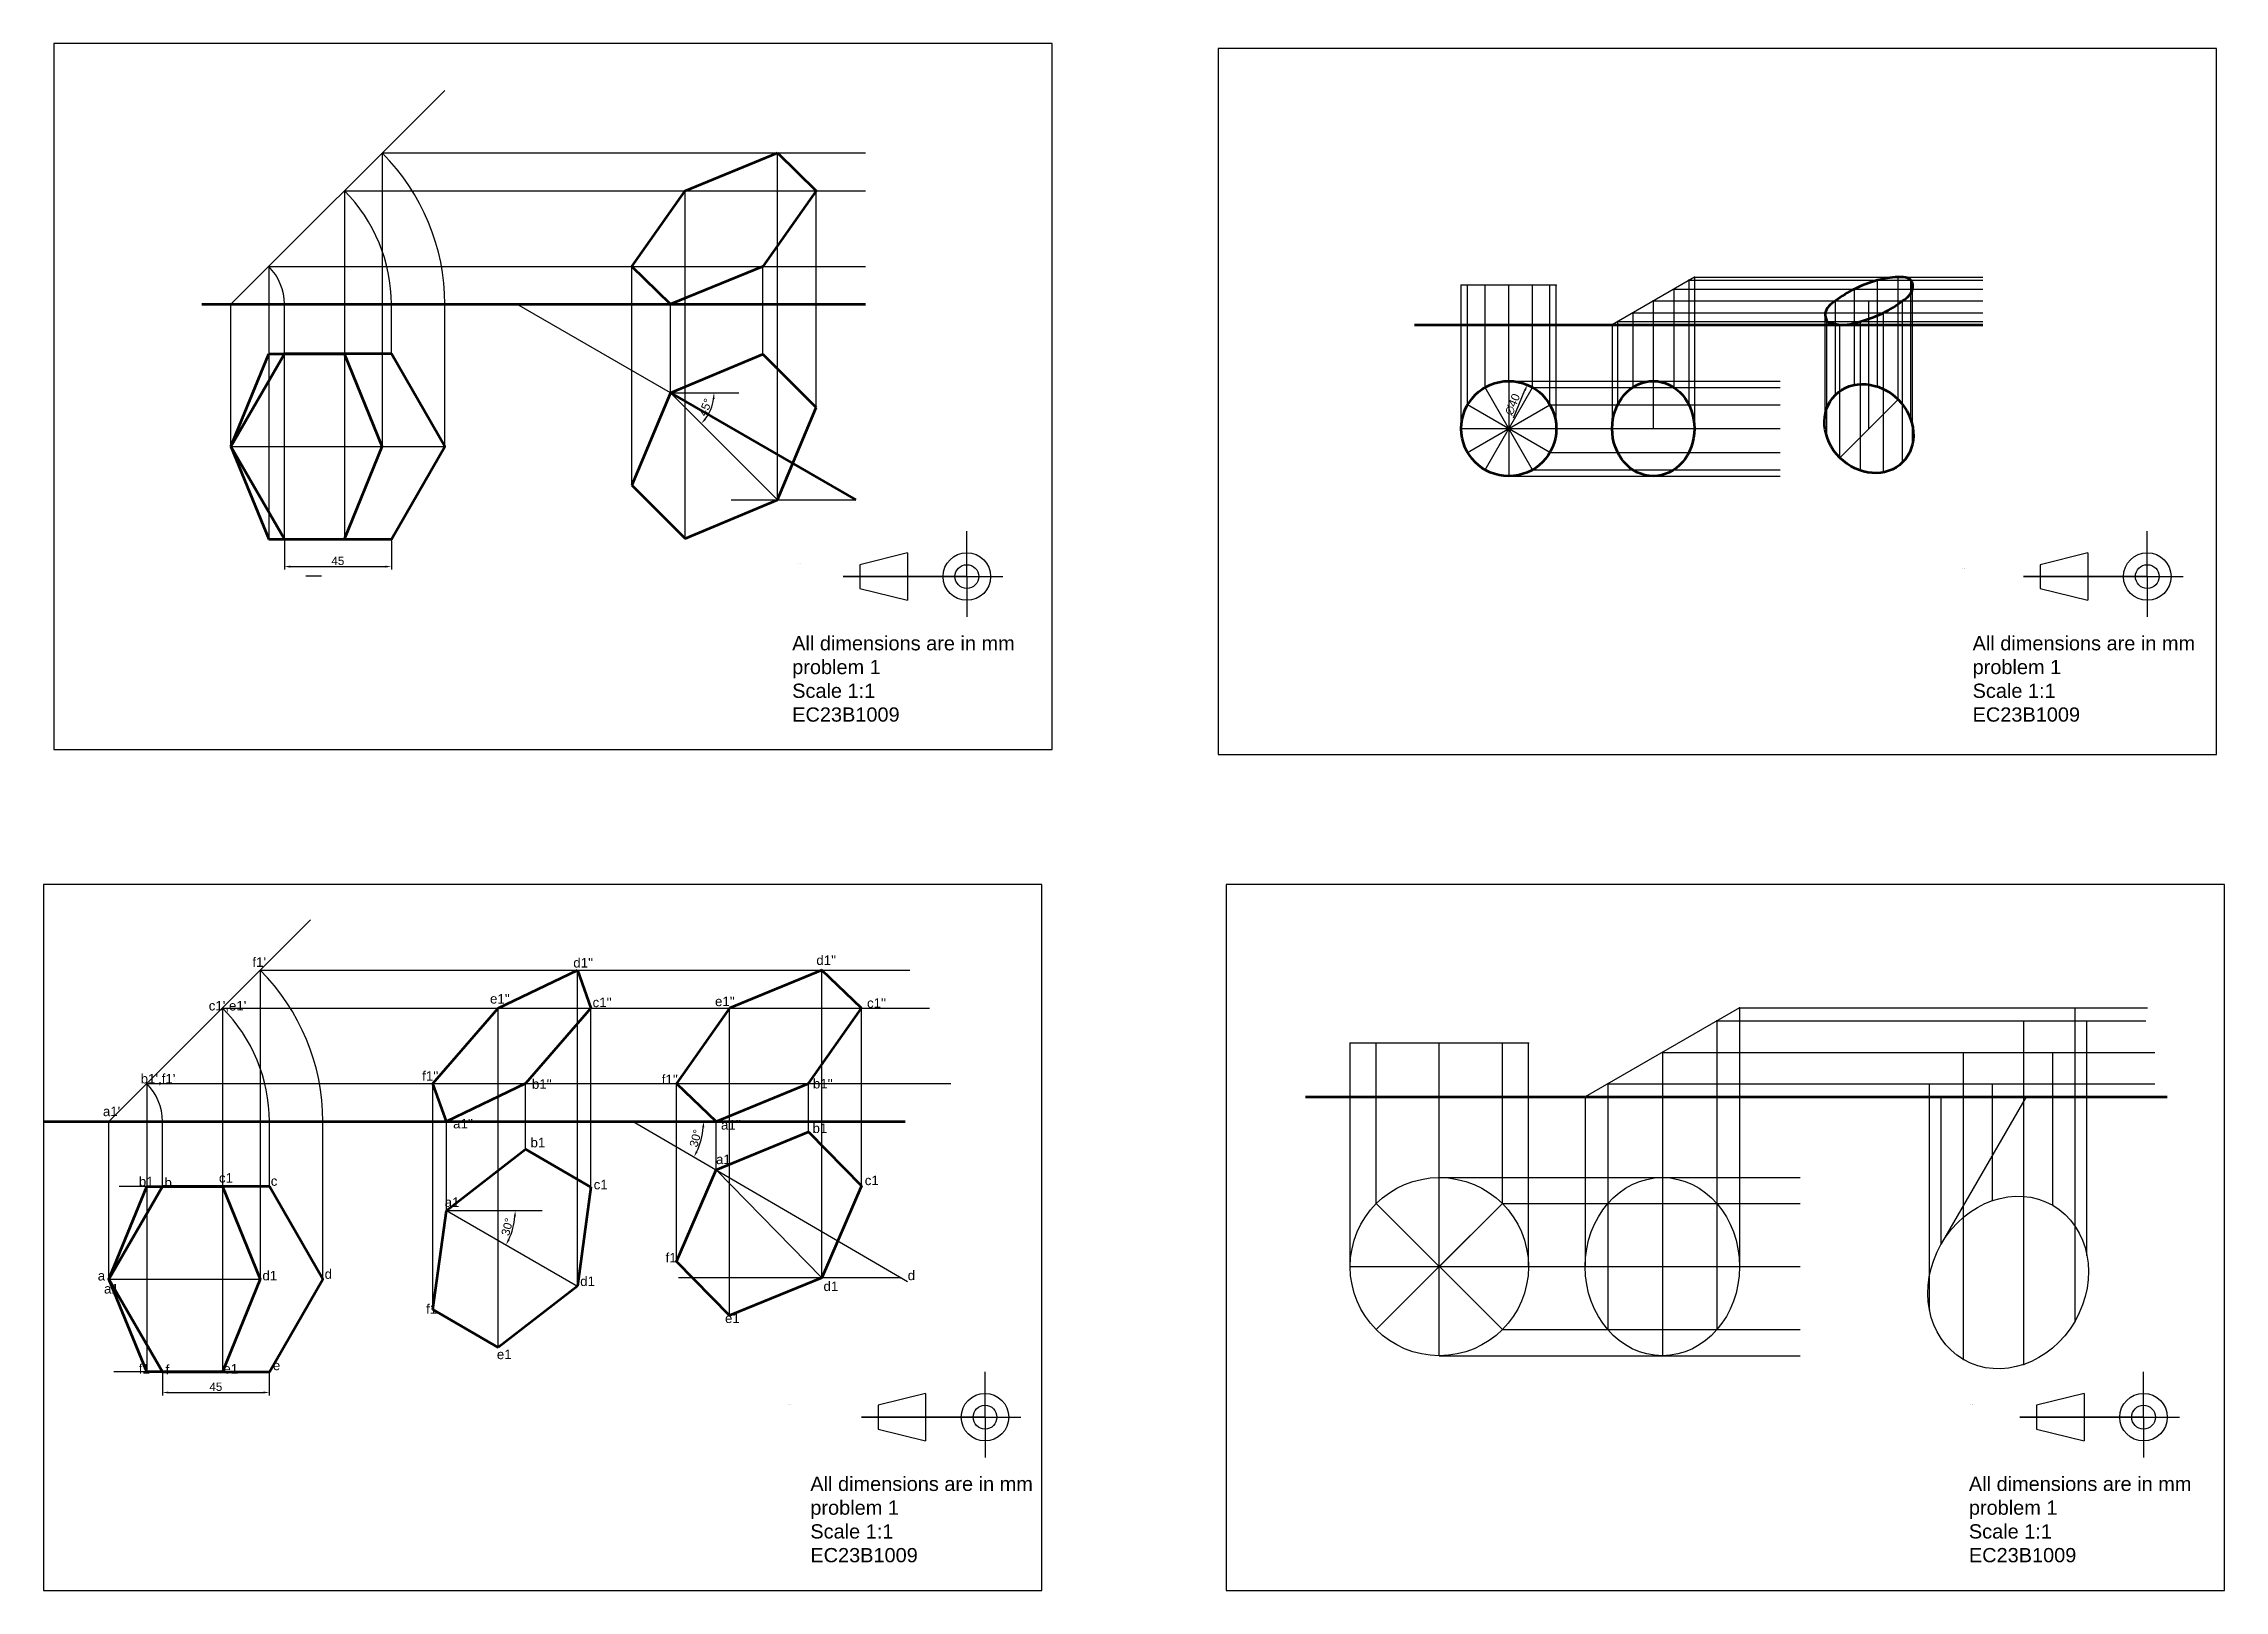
# Model space of a CAD drawing. Header units: inches. Extents: x 17 to 2594, y 9 to 660.
# Drawn here: x 529 to 1446, y 9 to 660 of the extents above; entities that cross this region are included whole.
import ezdxf

# ---------------------------------------------------------------- set-up
doc = ezdxf.new("R2010")
doc.units = ezdxf.units.IN
doc.header["$MEASUREMENT"] = 0
doc.styles.get("Standard").update_dxf_attribs({"font": 'arial.ttf'})
doc.dimstyles.new('ISO-25', dxfattribs={"dimtxt": 3.5, "dimasz": 2.5, "dimexe": 1.25, "dimexo": 0.625, "dimtad": 1, "dimtxsty": 'Standard', "dimcen": 2.5, "dimadec": 0, "dimazin": 0, "dimtfac": 1, "dimtmove": 0, "dimatfit": 3, "dimfxl": 1, "dimarcsym": 0})

msp = doc.modelspace()

# ---------------------------------------------------------------- texts
for s, p in [("f1'", (616.569, 271.533)), ("d1''", (751.573, 271.252)), ("c1',e1'", (598.194, 253.181)), ("e1''", (716.528, 256.096)), ("c1''", (759.68, 254.576)), ("b1',f1'", (569.572, 222.476)), ("a1'", (553.671, 208.712)), ('b1', (852.234, 201.613)), ('b1', (733.576, 195.599)), ('a1', (811.628, 188.523)), ('c1', (874.195, 179.679)), ('c', (624.288, 179.403)), ('a1', (697.448, 170.481)), ('c1', (760.141, 177.91)), ('f1', (790.404, 147.133)), ('d1', (620.765, 139.603)), ('d', (646.964, 140.263)), ('d1', (754.474, 137.227)), ('d1', (856.839, 135.105)), ('d', (892.259, 139.704)), ('f1', (689.655, 125.553)), ('e1', (815.397, 121.661)), ('e1', (719.408, 106.449)), ('e1', (604.368, 100.401)), ('e', (625.167, 101.809))]:
    msp.add_text(s, height=4).set_placement(p)
at = {"color": 85, "true_color": 0x58ba48}
for s, p in [("d1''", (853.819, 272.334)), ("e1''", (811.187, 255.013)), ("c1''", (875.136, 254.292)), ("f1''", (687.986, 223.619)), ("b1''", (734.162, 220.224)), ("f1''", (788.787, 222.176)), ("b1''", (852.374, 220.372)), ("a1''", (701.02, 203.561)), ("a1''", (813.716, 203.051))]:
    msp.add_text(s, height=4, dxfattribs=at).set_placement(p)
at = {"color": 31, "true_color": 0xfecc66}
for s, p in [('c1', (602.492, 180.723)), ('b1', (568.808, 179.183)), ('b', (579.596, 178.744)), ('a', (551.503, 139.562)), ('a1', (554.141, 134.073)), ('f1', (568.763, 100.401)), ('f', (580.044, 100.049))]:
    msp.add_text(s, height=4, dxfattribs=at).set_placement(p)
at = {"attachment_point": 1}
for s, width, gutter_width, insert, char_height in [('SCALE :', 106.71215, 1, (846.34, 441.361), 0.2), ('SCALE :', 106.71215, 1, (1336.116, 439.247), 0.2), ('{\\fArial Unicode MS|b0|i0|c134|p34;All dimensions are in mm\\Pproblem \\fArial Unicode MS|b0|i0|c0|p34;1\\P\\fArial Unicode MS|b0|i0|c134|p34;Scale }1:1\\P{\\fArial Unicode MS|b0|i0|c134|p34;EC23B100\\fArial Unicode MS|b0|i0|c0|p34;9}', 147.89698, 12.5, (843.666, 410.722), 6), ('{\\fArial Unicode MS|b0|i0|c134|p34;All dimensions are in mm\\Pproblem \\fArial Unicode MS|b0|i0|c0|p34;1\\P\\fArial Unicode MS|b0|i0|c134|p34;Scale }1:1\\P{\\fArial Unicode MS|b0|i0|c134|p34;EC23B100\\fArial Unicode MS|b0|i0|c0|p34;9}', 147.89698, 12.5, (1340.29, 410.722), 6), ('SCALE :', 106.71215, 1, (842.015, 87.453), 0.2), ('SCALE :', 106.71215, 1, (1339.502, 87.453), 0.2), ('{\\fArial Unicode MS|b0|i0|c134|p34;All dimensions are in mm\\Pproblem \\fArial Unicode MS|b0|i0|c0|p34;1\\P\\fArial Unicode MS|b0|i0|c134|p34;Scale }1:1\\P{\\fArial Unicode MS|b0|i0|c134|p34;EC23B100\\fArial Unicode MS|b0|i0|c0|p34;9}', 147.89698, 12.5, (851.306, 56.978), 6), ('{\\fArial Unicode MS|b0|i0|c134|p34;All dimensions are in mm\\Pproblem \\fArial Unicode MS|b0|i0|c0|p34;1\\P\\fArial Unicode MS|b0|i0|c134|p34;Scale }1:1\\P{\\fArial Unicode MS|b0|i0|c134|p34;EC23B100\\fArial Unicode MS|b0|i0|c0|p34;9}', 147.89698, 12.5, (1338.723, 56.978), 6)]:
    msp.add_mtext_dynamic_manual_height_columns(s, width=width, gutter_width=gutter_width, heights=[0], dxfattribs=dict(at, insert=insert, char_height=char_height))

# ---------------------------------------------------------------- blocks, each defined once
blk = doc.blocks.new('*D10')
at = {"color": 0, "lineweight": -2, "transparency": 16777216}
blk.add_arc((792.49, 513.07), 18.29, 322.83884, 352.16116, dxfattribs=at)
at = {"color": 0, "transparency": 16777216}
for points in [[(810.19, 510.6), (811.02, 510.55), (810.78, 513.07)], [(807.38, 501.75), (806.75, 502.3), (805.42, 500.14)]]:
    blk.add_solid(points, dxfattribs=at)
at = {"layer": 'Defpoints', "color": 0, "transparency": 16777216}
for p in [(792.49, 513.07), (792.49, 513.07), (821.16, 513.07), (808.33, 503.93), (837.49, 468.07)]:
    blk.add_point(p, dxfattribs=at)
at = {"color": 0, "transparency": 16777216, "insert": (807.16, 506.99), "char_height": 3.5, "attachment_point": 5, "rotation": 67.5}
blk.add_mtext('45°', dxfattribs=at)
blk = doc.blocks.new('*D11')
at = {"color": 0, "lineweight": -2, "transparency": 16777216}
for p, q in [((630.02, 450.93), (630.02, 438.71)), ((675.02, 450.93), (675.02, 438.71)), ((632.52, 439.96), (672.52, 439.96))]:
    blk.add_line(p, q, dxfattribs=at)
at = {"color": 0, "transparency": 16777216}
for points in [[(632.52, 440.37), (632.52, 439.54), (630.02, 439.96)], [(672.52, 440.37), (672.52, 439.54), (675.02, 439.96)]]:
    blk.add_solid(points, dxfattribs=at)
at = {"layer": 'Defpoints', "color": 0, "transparency": 16777216}
for p in [(630.02, 451.55), (675.02, 451.55), (675.02, 439.96)]:
    blk.add_point(p, dxfattribs=at)
at = {"color": 0, "transparency": 16777216, "insert": (652.52, 442.36), "char_height": 3.5, "attachment_point": 5}
blk.add_mtext('45', dxfattribs=at)
blk = doc.blocks.new('*D15')
at = {"color": 0, "lineweight": -2, "transparency": 16777216}
blk.add_line((1147.07, 502.59), (1151.97, 514.15), dxfattribs=at)
at = {"color": 0, "transparency": 16777216}
blk.add_solid([(1151.58, 514.32), (1152.35, 513.99), (1152.94, 516.46)], dxfattribs=at)
at = {"layer": 'Defpoints', "color": 0, "transparency": 16777216}
for p in [(1152.94, 516.46), (1137.36, 479.62)]:
    blk.add_point(p, dxfattribs=at)
at = {"color": 0, "transparency": 16777216, "insert": (1146.72, 508.2), "char_height": 3.5, "attachment_point": 5, "rotation": 67.07217}
blk.add_mtext('∅40', dxfattribs=at)
blk = doc.blocks.new('*D49')
at = {"color": 0, "lineweight": -2, "transparency": 16777216}
for p, q in [((578.69, 100.54), (578.69, 91.16)), ((581.19, 92.41), (621.19, 92.41)), ((623.69, 100.54), (623.69, 91.16))]:
    blk.add_line(p, q, dxfattribs=at)
at = {"color": 0, "transparency": 16777216}
for points in [[(581.19, 92.82), (581.19, 91.99), (578.69, 92.41)], [(621.19, 92.82), (621.19, 91.99), (623.69, 92.41)]]:
    blk.add_solid(points, dxfattribs=at)
at = {"layer": 'Defpoints', "color": 0, "transparency": 16777216}
for p in [(578.69, 101.17), (623.69, 101.17), (623.69, 92.41)]:
    blk.add_point(p, dxfattribs=at)
at = {"color": 0, "transparency": 16777216, "insert": (601.19, 94.81), "char_height": 3.5, "attachment_point": 5}
blk.add_mtext('45', dxfattribs=at)
blk = doc.blocks.new('*D50')
at = {"color": 0, "lineweight": -2, "transparency": 16777216}
blk.add_arc((698.18, 169), 28.95, 334.9486, 355.0514, dxfattribs=at)
at = {"color": 0, "transparency": 16777216}
for points in [[(726.61, 166.52), (727.44, 166.48), (727.13, 169)], [(724.78, 156.54), (724.04, 156.93), (723.25, 154.52)]]:
    blk.add_solid(points, dxfattribs=at)
at = {"layer": 'Defpoints', "color": 0, "transparency": 16777216}
for p in [(698.18, 169), (698.18, 169), (738.45, 169), (725.39, 159.09), (753.29, 137.18)]:
    blk.add_point(p, dxfattribs=at)
at = {"color": 0, "transparency": 16777216, "insert": (723.82, 162.13), "char_height": 3.5, "attachment_point": 5, "rotation": 75}
blk.add_mtext('30°', dxfattribs=at)
blk = doc.blocks.new('*D51')
at = {"color": 0, "lineweight": -2, "transparency": 16777216}
blk.add_arc((776.82, 206.49), 29.56, 334.53589, 355.15285, dxfattribs=at)
at = {"color": 0, "transparency": 16777216}
for points in [[(805.85, 204.01), (806.69, 203.97), (806.38, 206.49)], [(803.87, 193.58), (803.14, 193.97), (802.34, 191.57)]]:
    blk.add_solid(points, dxfattribs=at)
at = {"layer": 'Defpoints', "color": 0, "transparency": 16777216}
for p in [(528.73, 206.49), (776.82, 206.49), (891.19, 206.49), (804.56, 196.27), (892.15, 139.06)]:
    blk.add_point(p, dxfattribs=at)
at = {"color": 0, "transparency": 16777216, "insert": (803.02, 199.39), "char_height": 3.5, "attachment_point": 5, "rotation": 74.84437}
blk.add_mtext('30°', dxfattribs=at)

# ---------------------------------------------------------------- dimensions: what is measured, and where the dimension line sits
dim = msp.add_diameter_dim_2p(p1=(1137.358, 479.617), p2=(1152.941, 516.457), dimstyle='ISO-25')
dim.commit()
dim.dimension.update_dxf_attribs({"geometry": '*D15', "text_midpoint": (1149.033, 507.219), "dimtype": 163})
at = {"color": 7, "true_color": 0xffffff}
for base, line1, line2, picture, middle in [((808.326, 503.926), ((792.489, 513.07), (821.16, 513.07)), ((792.489, 513.07), (837.489, 468.07)), '*D10', (807.162, 506.992)), ((804.557, 196.275), ((776.816, 206.485), (892.146, 139.062)), ((528.727, 206.485), (891.194, 206.485)), '*D51', (803.019, 199.388)), ((725.388, 159.094), ((698.18, 168.997), (753.293, 137.178)), ((698.18, 168.997), (738.448, 168.997)), '*D50', (723.816, 162.128))]:
    dim = msp.add_angular_dim_2l(base=base, line1=line1, line2=line2, dimstyle='ISO-25', dxfattribs=at)
    dim.commit()
    dim.dimension.update_dxf_attribs({"geometry": picture, "text_midpoint": middle})
for base, p1, p2, picture, middle in [((675.019, 439.958), (630.019, 451.55), (675.019, 451.55), '*D11', (652.519, 442.362)), ((623.692, 92.408), (578.692, 101.169), (623.692, 101.169), '*D49', (601.192, 94.813))]:
    dim = msp.add_linear_dim(base=base, p1=p1, p2=p2, dimstyle='ISO-25', dxfattribs=at)
    dim.commit()
    dim.dimension.update_dxf_attribs({"geometry": picture, "text_midpoint": middle})

# ---------------------------------------------------------------- linework, layer by layer
for p, q in [((607.519, 550.376), (697.519, 640.376)), ((671.159, 614.015), (671.159, 490.521)), ((671.159, 614.015), (874.451, 614.015)), ((837.489, 468.07), (837.489, 614.015)), ((655.249, 598.105), (655.249, 451.55)), ((655.249, 598.105), (874.451, 598.105)), ((853.795, 506.877), (853.795, 598.105)), ((623.429, 566.285), (623.429, 451.55)), ((623.429, 566.285), (874.451, 566.285)), ((776.182, 474.263), (776.182, 566.285)), ((831.295, 529.377), (831.295, 566.285)), ((1223.267, 561.773), (1188.626, 541.773)), ((1220.947, 560.434), (1220.947, 508.037)), ((1220.947, 560.434), (1344.529, 560.434)), ((1223.267, 561.773), (1223.267, 498.037)), ((1223.267, 561.773), (1344.529, 561.773)), ((1300.214, 515.715), (1300.214, 560.434)), ((1308.926, 510.284), (1308.926, 561.773)), ((1314.356, 501.573), (1314.356, 560.434)), ((1125.149, 498.037), (1125.149, 558.451)), ((1165.149, 558.451), (1125.149, 558.451)), ((1127.829, 508.037), (1127.829, 558.451)), ((1135.149, 515.358), (1135.149, 558.451)), ((1145.149, 518.037), (1145.149, 558.451)), ((1155.149, 515.358), (1155.149, 558.451)), ((1162.47, 508.037), (1162.47, 558.451)), ((1165.149, 498.037), (1165.149, 558.451)), ((1205.947, 551.773), (1205.947, 498.037)), ((1205.947, 551.773), (1344.529, 551.773)), ((1214.607, 556.773), (1214.607, 515.358)), ((1214.607, 556.773), (1344.529, 556.773)), ((1282.536, 512.179), (1282.536, 551.773)), ((1290.555, 516.408), (1290.555, 556.773)), ((1296.678, 498.037), (1296.678, 551.773)), ((1310.82, 483.895), (1310.82, 551.773)), ((1315.049, 491.913), (1315.049, 556.773)), ((607.519, 490.521), (607.519, 550.376)), ((630.019, 451.55), (630.019, 550.376)), ((675.019, 529.492), (675.019, 550.376)), ((697.519, 490.521), (697.519, 550.376)), ((792.489, 513.07), (727.873, 550.376)), ((792.489, 513.07), (792.489, 550.376)), ((1188.626, 541.773), (1188.626, 498.037)), ((1190.947, 543.113), (1190.947, 508.037)), ((1190.947, 543.113), (1344.529, 543.113)), ((1197.286, 546.773), (1197.286, 515.358)), ((1197.286, 546.773), (1344.529, 546.773)), ((1278.307, 504.161), (1278.307, 546.773)), ((1279.001, 494.501), (1279.001, 543.113)), ((1284.431, 485.79), (1284.431, 541.773)), ((1293.143, 480.359), (1293.143, 543.113)), ((1302.802, 479.666), (1302.802, 546.773)), ((630.019, 529.492), (623.429, 529.492)), ((1135.149, 480.717), (1155.149, 515.358)), ((1155.149, 480.717), (1135.149, 515.358)), ((1145.149, 518.037), (1145.149, 478.037)), ((1145.149, 518.037), (1259.303, 518.037)), ((1155.149, 515.358), (1259.303, 515.358)), ((792.489, 513.07), (837.489, 468.07)), ((792.489, 513.07), (821.16, 513.07)), ((1127.829, 488.037), (1162.47, 508.037)), ((1162.47, 488.037), (1127.829, 508.037)), ((1162.47, 508.037), (1259.303, 508.037)), ((1284.431, 485.79), (1308.926, 510.284)), ((1125.149, 498.037), (1165.149, 498.037)), ((1165.149, 498.037), (1259.303, 498.037)), ((607.519, 490.521), (697.519, 490.521)), ((1162.47, 488.037), (1259.303, 488.037)), ((1145.149, 478.037), (1259.303, 478.037)), ((1155.149, 480.717), (1259.303, 480.717)), ((818.032, 468.07), (870.431, 468.07)), ((917.154, 435.777), (917.154, 454.877)), ((1413.777, 435.777), (1413.777, 454.877)), ((892.154, 445.777), (872.154, 440.777)), ((872.154, 440.777), (872.154, 430.777)), ((872.154, 440.777), (872.154, 430.777)), ((892.154, 445.777), (892.154, 425.777)), ((1388.777, 445.777), (1368.777, 440.777)), ((1368.777, 440.777), (1368.777, 430.777)), ((1368.777, 440.777), (1368.777, 430.777)), ((1388.777, 445.777), (1388.777, 425.777)), ((645.623, 435.946), (639.033, 435.946)), ((917.154, 435.777), (865.139, 435.777)), ((865.139, 435.777), (932.277, 435.777)), ((917.154, 435.777), (917.154, 418.798)), ((1413.777, 435.777), (1361.763, 435.777)), ((1361.763, 435.777), (1428.901, 435.777)), ((1413.777, 435.777), (1413.777, 418.798)), ((872.154, 430.777), (892.154, 425.777)), ((1368.777, 430.777), (1388.777, 425.777)), ((556.192, 206.485), (641.044, 291.338)), ((619.831, 270.125), (619.831, 140.14)), ((619.831, 270.125), (893.119, 270.125)), ((753.293, 137.178), (753.293, 270.125)), ((856.201, 140.711), (856.201, 270.125)), ((603.921, 254.215), (603.921, 101.169)), ((603.921, 254.215), (901.471, 254.215)), ((720.029, 111.383), (720.029, 254.215)), ((759, 178.883), (759, 254.215)), ((817.242, 124.771), (817.242, 254.215)), ((872.873, 179.362), (872.873, 254.215)), ((572.102, 222.395), (572.102, 101.169)), ((572.102, 222.395), (910.419, 222.395)), ((692.472, 127.292), (692.472, 222.395)), ((731.443, 194.792), (731.443, 222.395)), ((794.955, 147.483), (794.955, 222.395)), ((850.587, 202.074), (850.587, 222.395)), ((556.192, 140.14), (556.192, 206.485)), ((578.692, 179.111), (578.692, 206.485)), ((623.692, 179.111), (623.692, 206.485)), ((646.192, 140.14), (646.192, 206.485)), ((698.18, 168.997), (698.18, 206.485)), ((776.816, 206.485), (892.146, 139.062)), ((811.628, 186.134), (811.628, 206.485)), ((811.628, 186.134), (856.201, 140.711)), ((811.628, 186.134), (856.201, 140.711)), ((698.18, 168.997), (753.293, 137.178)), ((698.18, 168.997), (738.448, 168.997)), ((889.324, 140.711), (795.889, 140.711)), ((578.692, 101.169), (558.265, 101.169)), ((924.793, 82.033), (924.793, 101.133)), ((1412.21, 82.033), (1412.21, 101.133)), ((899.793, 92.033), (879.793, 87.033)), ((899.793, 92.033), (899.793, 72.033)), ((1387.21, 92.033), (1367.21, 87.033)), ((1387.21, 92.033), (1387.21, 72.033)), ((879.793, 87.033), (879.793, 77.033)), ((879.793, 87.033), (879.793, 77.033)), ((1367.21, 87.033), (1367.21, 77.033)), ((1367.21, 87.033), (1367.21, 77.033)), ((924.793, 82.033), (872.778, 82.033)), ((872.778, 82.033), (939.917, 82.033)), ((879.793, 77.033), (899.793, 72.033)), ((924.793, 82.033), (924.793, 65.054)), ((1412.21, 82.033), (1360.196, 82.033)), ((1360.196, 82.033), (1427.334, 82.033)), ((1367.21, 77.033), (1387.21, 72.033)), ((1412.21, 82.033), (1412.21, 65.054))]:
    msp.add_line(p, q)
at = {"color": 114, "lineweight": 200, "true_color": 0x139b48}
for p, q in [((798.682, 598.105), (837.489, 614.015)), ((837.489, 614.015), (853.795, 598.105)), ((776.182, 566.285), (798.682, 598.105)), ((853.795, 598.105), (831.295, 566.285)), ((792.489, 550.376), (776.182, 566.285)), ((831.295, 566.285), (792.489, 550.376)), ((607.519, 490.521), (623.429, 529.492)), ((623.429, 529.492), (655.249, 529.492)), ((671.159, 490.521), (655.249, 529.492)), ((607.519, 490.521), (623.429, 451.55)), ((655.249, 451.55), (671.159, 490.521)), ((623.429, 451.55), (655.249, 451.55))]:
    msp.add_line(p, q, dxfattribs=at)
at = {"color": 7, "true_color": 0xffffff}
msp.add_line((798.682, 451.763), (798.682, 598.105), dxfattribs=at)
at = {"color": 7, "lineweight": 200, "true_color": 0xffffff}
for p, q in [((595.256, 550.376), (874.451, 550.376)), ((1105.486, 541.773), (1344.529, 541.773)), ((792.489, 513.07), (870.431, 468.07)), ((1059.656, 216.793), (1422.124, 216.793)), ((528.727, 206.485), (891.194, 206.485))]:
    msp.add_line(p, q, dxfattribs=at)
at = {"color": 51, "lineweight": 200, "true_color": 0xf7f281}
for p, q in [((630.019, 529.492), (607.519, 490.521)), ((792.489, 513.07), (831.295, 529.377)), ((831.295, 529.377), (853.795, 506.877)), ((792.489, 513.07), (776.182, 474.263)), ((837.489, 468.07), (853.795, 506.877)), ((776.182, 474.263), (798.682, 451.763)), ((798.682, 451.763), (837.489, 468.07))]:
    msp.add_line(p, q, dxfattribs=at)
at = {"color": 85, "lineweight": 200, "true_color": 0x58ba48}
for p, q in [((720.029, 254.215), (753.293, 270.125)), ((753.293, 270.125), (759, 254.215)), ((856.201, 270.125), (817.242, 254.215)), ((872.873, 254.215), (856.201, 270.125)), ((692.472, 222.395), (720.029, 254.215)), ((759, 254.215), (731.443, 222.395)), ((817.242, 254.215), (794.955, 222.395)), ((850.587, 222.395), (872.873, 254.215)), ((698.18, 206.485), (692.472, 222.395)), ((731.443, 222.395), (698.18, 206.485)), ((794.955, 222.395), (811.628, 206.485)), ((811.628, 206.485), (850.587, 222.395))]:
    msp.add_line(p, q, dxfattribs=at)
at = {"color": 7}
for p, q in [((1242.237, 254.293), (1177.285, 216.793)), ((1232.725, 248.802), (1232.725, 118.864)), ((1232.725, 248.802), (1413.145, 248.802)), ((1242.237, 254.293), (1242.237, 145.381)), ((1242.237, 254.293), (1413.918, 254.293)), ((1361.872, 104.264), (1361.872, 248.802)), ((1383.368, 122.472), (1383.368, 254.293)), ((1388.388, 150.192), (1388.388, 248.802)), ((1078.427, 145.381), (1078.427, 239.464)), ((1153.427, 239.464), (1078.427, 239.464)), ((1089.411, 171.897), (1089.411, 239.464)), ((1115.927, 182.881), (1115.927, 239.464)), ((1142.444, 171.897), (1142.444, 239.464)), ((1153.427, 145.381), (1153.427, 239.464)), ((1209.761, 235.543), (1209.761, 107.881)), ((1209.761, 235.543), (1417.008, 235.543)), ((1336.493, 106.234), (1336.493, 235.543)), ((1373.993, 171.186), (1373.993, 235.543)), ((1186.797, 222.285), (1186.797, 118.864)), ((1186.797, 222.285), (1417.008, 222.285)), ((1322.097, 127.228), (1322.097, 222.285)), ((1348.614, 173.156), (1348.614, 222.285)), ((1177.285, 216.793), (1177.285, 145.381)), ((1362.824, 216.793), (1327.118, 154.948)), ((1327.118, 154.948), (1327.118, 216.793)), ((1115.927, 107.881), (1115.927, 182.881)), ((1115.927, 182.881), (1115.927, 182.881)), ((1115.927, 182.881), (1267.707, 182.881)), ((1142.444, 171.897), (1089.411, 118.864)), ((1142.444, 118.864), (1089.411, 171.897)), ((1115.927, 145.381), (1142.444, 171.897)), ((1142.444, 171.897), (1267.707, 171.897)), ((1078.427, 145.381), (1153.427, 145.381)), ((1153.427, 145.381), (1153.427, 145.381)), ((1153.427, 145.381), (1267.707, 145.381)), ((1142.444, 118.864), (1267.707, 118.864)), ((1115.927, 107.881), (1267.707, 107.881))]:
    msp.add_line(p, q, dxfattribs=at)
at = {"color": 2, "lineweight": 200}
for p, q in [((811.628, 186.134), (850.587, 202.074)), ((850.587, 202.074), (872.873, 179.362)), ((698.18, 168.997), (731.443, 194.792)), ((731.443, 194.792), (759, 178.883)), ((794.955, 147.483), (811.628, 186.134)), ((759, 178.883), (753.293, 137.178)), ((872.873, 179.362), (856.201, 140.711)), ((692.472, 127.292), (698.18, 168.997)), ((817.242, 124.771), (794.955, 147.483)), ((856.201, 140.711), (817.242, 124.771)), ((753.293, 137.178), (720.029, 111.383)), ((720.029, 111.383), (692.472, 127.292))]:
    msp.add_line(p, q, dxfattribs=at)
at = {"color": 31, "lineweight": 200, "true_color": 0xfecc66}
for p, q in [((556.192, 140.14), (572.102, 179.111)), ((572.102, 179.111), (603.921, 179.111)), ((603.921, 179.111), (619.831, 140.14)), ((572.102, 101.169), (556.192, 140.14)), ((619.831, 140.14), (603.921, 101.169)), ((603.921, 101.169), (572.102, 101.169))]:
    msp.add_line(p, q, dxfattribs=at)
at = {"color": 31, "true_color": 0xfecc66}
for p, q in [((578.692, 179.111), (560.563, 179.111)), ((556.192, 140.14), (619.831, 140.14))]:
    msp.add_line(p, q, dxfattribs=at)
for points in [[(533.053, 363.048), (953.053, 363.048), (953.053, 660.048), (533.053, 660.048)], [(1022.828, 360.933), (1442.828, 360.933), (1442.828, 657.933), (1022.828, 657.933)], [(528.727, 9.14), (948.727, 9.14), (948.727, 306.14), (528.727, 306.14)], [(1026.214, 9.14), (1446.214, 9.14), (1446.214, 306.14), (1026.214, 306.14)]]:
    msp.add_lwpolyline(points, close=True)
at = {"color": 51, "lineweight": 200, "true_color": 0xf7f281}
msp.add_lwpolyline([(607.519, 490.521), (630.019, 451.55), (675.019, 451.55), (697.519, 490.521), (675.019, 529.492), (630.019, 529.492)], dxfattribs=at)
at = {"color": 7, "lineweight": 200, "true_color": 0xffffff}
msp.add_lwpolyline([(578.692, 179.111), (556.192, 140.14), (578.692, 101.169), (623.692, 101.169), (646.192, 140.14), (623.692, 179.111)], close=True, dxfattribs=at)
at = {"color": 2, "lineweight": 200}
msp.add_circle((1145.149, 498.037), 20, dxfattribs=at)
for centre, radius in [((917.154, 435.777), 10), ((917.154, 435.777), 5), ((1413.777, 435.777), 10), ((1413.777, 435.777), 5), ((924.793, 82.033), 10), ((1412.21, 82.033), 10), ((924.793, 82.033), 5), ((1412.21, 82.033), 5)]:
    msp.add_circle(centre, radius)
at = {"color": 7}
msp.add_circle((1115.927, 145.381), 37.5, dxfattribs=at)
for centre, radius, start, end in [((607.519, 550.376), 90, 0, 45), ((607.519, 550.376), 67.5, 0, 45), ((607.519, 550.376), 22.5, 0, 45), ((607.519, 550.376), 90, 284.35819, 284.477512), ((556.192, 206.485), 90, 0, 45), ((556.192, 206.485), 67.5, 0, 45), ((556.192, 206.485), 22.5, 0, 45)]:
    msp.add_arc(centre, radius, start, end)
at = {"color": 85, "lineweight": 200, "true_color": 0x58ba48}
msp.add_ellipse((1205.947, 498.037), major_axis=(0, -20), ratio=0.8660254, dxfattribs=at)
at = {"color": 2, "lineweight": 200}
msp.add_ellipse((1296.678, 498.037), major_axis=(14.142, -14.142), ratio=0.8660254, dxfattribs=at)
at = {"color": 7}
for centre, major_axis in [((1209.761, 145.381), (0, -37.5)), ((1355.243, 138.71), (-18.75, -32.476))]:
    msp.add_ellipse(centre, major_axis=major_axis, ratio=0.8660254, dxfattribs=at)
at = {"color": 85, "lineweight": 200, "true_color": 0x58ba48}
msp.add_spline([(1279.001, 543.113), (1278.307, 546.773), (1282.536, 551.773), (1290.555, 556.773), (1300.214, 560.434), (1308.926, 561.773), (1314.356, 560.434), (1315.049, 556.773), (1310.82, 551.773), (1302.802, 546.773), (1293.143, 543.113), (1284.431, 541.773), (1279.001, 543.113)], degree=3, dxfattribs=at)
for p in [(1220.947, 560.434), (1223.267, 561.773), (1125.149, 558.451), (1127.829, 558.451), (1135.149, 558.451), (1145.149, 558.451), (1155.149, 558.451), (1162.47, 558.451), (1165.149, 558.451), (1205.947, 551.773), (1214.607, 556.773), (1188.626, 541.773), (1190.947, 543.113), (1197.286, 546.773), (1197.286, 515.358), (1205.947, 518.037), (1214.607, 515.358), (1290.555, 516.408), (1300.214, 515.715), (1190.947, 508.037), (1220.947, 508.037), (1282.536, 512.179), (1308.926, 510.284), (1188.627, 498.208), (1223.267, 498.037), (1278.307, 504.161), (1314.356, 501.573), (1190.947, 488.037), (1220.947, 488.037), (1279.001, 494.501), (1315.049, 491.913), (1197.286, 480.717), (1205.947, 478.037), (1214.607, 480.717), (1284.431, 485.79), (1293.143, 480.359), (1302.802, 479.666), (1310.82, 483.895), (811.628, 186.134), (856.201, 140.711), (889.324, 140.711)]:
    msp.add_point(p)
at = {"color": 7}
for p in [(1232.725, 248.802), (1242.237, 254.293), (1078.427, 239.464), (1089.411, 239.464), (1115.927, 239.464), (1142.444, 239.464), (1153.427, 239.464), (1209.761, 235.543), (1186.797, 222.285), (1177.285, 216.793), (1209.761, 182.881), (1186.797, 171.897), (1232.725, 171.897), (1348.614, 173.156), (1373.993, 171.186), (1327.118, 154.948), (1388.388, 150.192), (1177.285, 145.381), (1242.237, 145.381), (1322.097, 127.228), (1383.368, 122.472), (1186.797, 118.864), (1232.725, 118.864), (1209.761, 107.881), (1336.493, 106.234), (1361.872, 104.264)]:
    msp.add_point(p, dxfattribs=at)

msp.set_redraw_order([(e.dxf.handle, doc.entitydb.next_handle()) for e in msp.query("TEXT MTEXT ATTDEF DIMENSION ARC_DIMENSION")])  # texts and dimensions are drawn at this point

doc.saveas('drawing.dxf')
